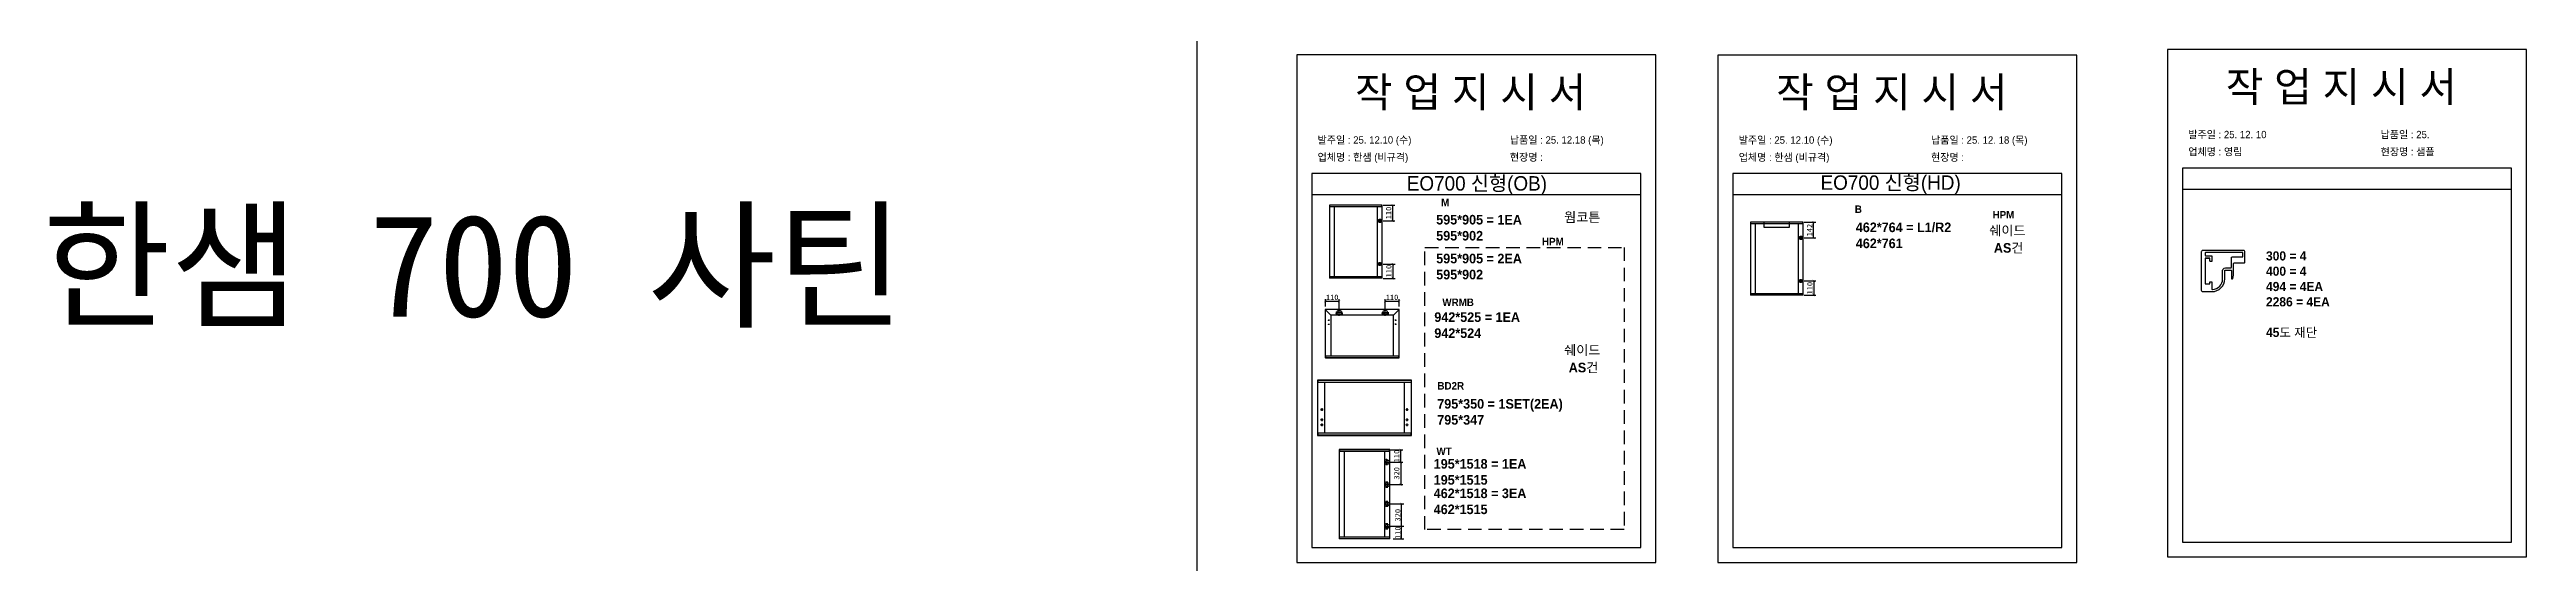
# Model space of a CAD drawing. Header units: millimetres. Extents: x -44117 to 256353, y -2095463 to 65325.
# Drawn here: x 104930 to 116521, y -547996 to -545595 of the extents above; entities that cross this region are included whole.
import ezdxf

# ---------------------------------------------------------------- set-up
doc = ezdxf.new("R2010")
doc.units = ezdxf.units.MM
doc.header["$LTSCALE"] = 10
doc.linetypes.add('HIDDEN', pattern=[9.525, 6.35, -3.175])
doc.layers.add('Layer1', color=7, linetype='Continuous', lineweight=70)
doc.styles.add('MtX_Gulim', font='')
doc.styles.get('MtX_Gulim').set_extended_font_data('Gulim', bold=True)
doc.dimstyles.new('ISO-25', dxfattribs={"dimtxt": 2.5, "dimasz": 2.5, "dimexe": 1, "dimexo": 1, "dimtad": 1, "dimtxsty": 'Standard', "dimblk": 'ARCHTICK', "dimcen": 2.5, "dimadec": 0, "dimazin": 0, "dimtfac": 1, "dimtmove": 0, "dimatfit": 3, "dimfxl": 0, "dimarcsym": 0})

msp = doc.modelspace()

# ---------------------------------------------------------------- texts
at = {"linetype": 'Continuous', "style": 'MtX_Gulim'}
for s, height, p in [('M', 35.04934, (111441.98772, -546328.21889)), ('B', 35.04934, (113377.6891, -546359.77895)), ('HPM', 35.049344, (114022.30059, -546385.70434)), ('HPM', 35.049344, (111913.78007, -546511.13428)), ('WRMB', 35.049344, (111447.5037, -546795.78724)), ('BD2R', 35.049344, (111424.45529, -547186.76232)), ('WT', 35.049344, (111420.11725, -547493.52685))]:
    msp.add_text(s, height=height, dxfattribs=at).set_placement(p)
at = {"attachment_point": 1}
for s, width, gutter_width, heights, insert, char_height in [('{\\fGulim|b0|i0|c129|p50;작 업 지 시 서}', 3307.3198183, 12.5, [-155.84554], (111038.92727, -545724.14629), 140), ('{\\fGulim|b0|i0|c129|p50;작 업 지 시 서}', 3307.3198183, 12.5, [-155.84554], (113009.66511, -545724.65016), 140), ('{\\fGulim|b0|i0|c129|p50;작 업 지 시 서}', 3307.3198183, 12.5, [-155.84554], (115113.55238, -545698.72087), 140), ('\\pt11;{\\fGulim|b0|i0|c129|p50;발주일 : 25. 12.10 (수)}', 3307.3198183, 12.5, [34.50412], (110863.71791, -546000.86671), 34.3), ('{\\fGulim|b0|i0|c129|p50;납품일 : 25. 12.18 (목)}', 3307.3198183, 12.5, [35.09023], (111763.69589, -546000.86671), 34.3), ('\\pt11;{\\fGulim|b0|i0|c129|p50;발주일 : 25. 12.10 (수)}', 3307.3198183, 12.5, [34.50412], (112834.45575, -546001.37058), 34.3), ('{\\fGulim|b0|i0|c129|p50;납품일 : 25. 12. 18 (목)}', 3307.3198183, 12.5, [35.09023], (113734.43373, -546001.37058), 34.3), ('{\\fGulim|b0|i0|c129|p50;업체명 : 영림}', 3307.3198183, 12.5, [36.11279], (114938.34302, -546056.09747), 34.3), ('{\\fGulim|b0|i0|c129|p50;발주일 : 25. 12. 10}', 3307.3198183, 12.5, [34.50412], (114938.34302, -545975.44129), 34.3), ('{\\fGulim|b0|i0|c129|p50;현장명 : 샘플}', 3307.3198183, 12.5, [38.2735], (115838.32101, -546056.09747), 34.3), ('{\\fGulim|b0|i0|c129|p50;납품일 : 25. }', 3307.3198183, 12.5, [37.67976], (115838.32101, -545975.44129), 34.3), ('{\\fGulim|b0|i0|c129|p50;업체명 : 한샘 (비규격)}', 3307.3198183, 12.5, [36.11279], (110863.71791, -546081.52289), 34.3), ('{\\fGulim|b0|i0|c129|p50;현장명 : }', 3307.3198183, 12.5, [-38.2735], (111763.69589, -546081.52289), 34.3), ('{\\fGulim|b0|i0|c129|p50;업체명 : 한샘 (비규격)}', 3307.3198183, 12.5, [36.11279], (112834.45575, -546082.02676), 34.3), ('{\\fGulim|b0|i0|c129|p50;현장명 : }', 3307.3198183, 12.5, [-38.2735], (113734.43373, -546082.02676), 34.3), ('{\\fGulim|b0|i0|c129|p50;EO700 신형(OB)}', 1597.0710432, 6.03612, [-85.06834], (111280.99817, -546187.58173), 67.6045736), ('{\\fGulim|b0|i0|c129|p50;EO700 신형(HD)}', 1597.0710432, 6.03612, [-85.06834], (113217.27076, -546183.92667), 67.6045736), ('{\\f굴림|b0|i0|c129|p50;한샘} 700 {\\f굴림|b0|i0|c129|p50;사틴}', 5072.1082947, 2395.6482, [-533.35869], (104895.62473, -546366.41503), 479.1296392), ('{\\f굴림|b1|i0|c129|p50;595*905 = 1EA\\P\\C1;595*902}', 13607.1496112, 175, [-121.25], (111418.76056, -546368.95439), 45), ('{\\f굴림|b1|i0|c129|p50;웜코튼}', 13607.1496112, 175, [40.38718], (112017.53422, -546357.17009), 45), ('{\\f굴림|b1|i0|c129|p50;462*764 = L1/R2\\P\\C1;462*761}', 13607.1496112, 175, [-125.41667], (113382.26248, -546404.70225), 45), ('{\\f굴림|b1|i0|c129|p50;쉐이드}', 13607.1496112, 175, [-50], (114007.11256, -546419.69263), 45), ('{\\f굴림|b1|i0|c129|p50;AS건}', 13607.1496112, 175, [-48.57143], (114028.42848, -546500.9951), 45), ('{\\f굴림|b1|i0|c129|p50;595*905 = 2EA\\P\\C1;595*902}', 13607.1496112, 175, [-121.19048], (111418.76056, -546550.79427), 45), ('{\\fGulim|b1|i0|c129|p50;300 = 4\\P400 = 4\\P494 = 4EA \\P2286 = 4EA\\P\\P45도 재단}', 2557.5752439, 10.43787, [1422.79424], (115301.86967, -546539.48142), 42.9622812), ('{\\f굴림|b1|i0|c129|p50;942*525 = 1EA\\P\\C1;942*524}', 13607.1496112, 175, [-121.30952], (111409.94284, -546825.08061), 45), ('{\\f굴림|b1|i0|c129|p50;쉐이드}', 13607.1496112, 175, [-50], (112017.53422, -546979.80218), 45), ('{\\f굴림|b1|i0|c129|p50;AS건}', 13607.1496112, 175, [-48.57143], (112038.85014, -547061.10465), 45), ('{\\f굴림|b1|i0|c129|p50;795*350 = 1SET(2EA)\\P\\C1;795*347}', 13607.1496112, 175, [-126.36905], (111423.71134, -547231.13289), 45), ('{\\f굴림|b1|i0|c129|p50;195*1518 = 1EA\\P\\C1;195*1515}', 13607.1496112, 175, [-121.36905], (111407.00929, -547512.2117), 45), ('{\\f굴림|b1|i0|c129|p50;462*1518 = 3EA\\P\\C1;462*1515}', 13607.1496112, 175, [-121.36905], (111407.00929, -547650.0765), 45)]:
    msp.add_mtext_dynamic_manual_height_columns(s, width=width, gutter_width=gutter_width, heights=heights, dxfattribs=dict(at, insert=insert, char_height=char_height))

# ---------------------------------------------------------------- blocks, each defined once
blk = doc.blocks.new('_ArchTick')
at = {"color": 0, "linetype": 'ByBlock', "const_width": 0.15}
blk.add_lwpolyline([(-0.5, -0.5), (0.5, 0.5)], dxfattribs=at)
blk = doc.blocks.new('*D4201')
at = {"color": 0, "lineweight": -2}
for p, q in [((111170, -546323), (111225, -546323)), ((111170, -546397), (111225, -546397)), ((111215, -546397), (111215, -546323))]:
    blk.add_line(p, q, dxfattribs=at)
at = {"layer": 'Defpoints', "color": 0}
for p in [(111155, -546323), (111155, -546397), (111215, -546323)]:
    blk.add_point(p, dxfattribs=at)
at = {"color": 0, "lineweight": -2, "xscale": 10, "yscale": 10, "zscale": 10}
for p, rotation in [((111215, -546323), 90), ((111215, -546397), 270)]:
    blk.add_blockref('_ArchTick', p, dxfattribs=dict(at, rotation=rotation))
at = {"color": 0, "insert": (111196, -546360), "char_height": 25, "attachment_point": 5, "rotation": 90}
blk.add_mtext('110', dxfattribs=at)
blk = doc.blocks.new('*D4202')
at = {"color": 0, "lineweight": -2}
for p, q in [((111170, -546599), (111226, -546599)), ((111216, -546599), (111216, -546666)), ((111170, -546666), (111226, -546666))]:
    blk.add_line(p, q, dxfattribs=at)
at = {"layer": 'Defpoints', "color": 0}
for p in [(111155, -546599), (111155, -546666), (111216, -546666)]:
    blk.add_point(p, dxfattribs=at)
at = {"color": 0, "lineweight": -2, "xscale": 10, "yscale": 10, "zscale": 10}
for p, rotation in [((111216, -546599), 90), ((111216, -546666), 270)]:
    blk.add_blockref('_ArchTick', p, dxfattribs=dict(at, rotation=rotation))
at = {"color": 0, "insert": (111197, -546632), "char_height": 25, "attachment_point": 5, "rotation": 90}
blk.add_mtext('110', dxfattribs=at)
blk = doc.blocks.new('*D4203')
at = {"color": 0, "lineweight": -2}
for p, q in [((110900, -546798), (110900, -546763)), ((110900, -546773), (110965, -546773)), ((110965, -546811), (110965, -546763))]:
    blk.add_line(p, q, dxfattribs=at)
at = {"layer": 'Defpoints', "color": 0}
for p in [(110900, -546813), (110965, -546773), (110965, -546826)]:
    blk.add_point(p, dxfattribs=at)
at = {"color": 0, "lineweight": -2, "xscale": 10, "yscale": 10, "zscale": 10, "rotation": 180}
blk.add_blockref('_ArchTick', (110900, -546773), dxfattribs=at)
at = {"color": 0, "lineweight": -2, "xscale": 10, "yscale": 10, "zscale": 10}
blk.add_blockref('_ArchTick', (110965, -546773), dxfattribs=at)
at = {"color": 0, "insert": (110932, -546755), "char_height": 25, "attachment_point": 5}
blk.add_mtext('110', dxfattribs=at)
blk = doc.blocks.new('*D4204')
at = {"color": 0, "lineweight": -2}
for p, q in [((111180, -546811), (111180, -546763)), ((111180, -546773), (111245, -546773)), ((111245, -546798), (111245, -546763))]:
    blk.add_line(p, q, dxfattribs=at)
at = {"layer": 'Defpoints', "color": 0}
for p in [(111180, -546826), (111245, -546773), (111245, -546813)]:
    blk.add_point(p, dxfattribs=at)
at = {"color": 0, "lineweight": -2, "xscale": 10, "yscale": 10, "zscale": 10, "rotation": 180}
blk.add_blockref('_ArchTick', (111180, -546773), dxfattribs=at)
at = {"color": 0, "lineweight": -2, "xscale": 10, "yscale": 10, "zscale": 10}
blk.add_blockref('_ArchTick', (111245, -546773), dxfattribs=at)
at = {"color": 0, "insert": (111212, -546755), "char_height": 25, "attachment_point": 5}
blk.add_mtext('110', dxfattribs=at)
blk = doc.blocks.new('*D4205')
at = {"color": 0, "lineweight": -2}
for p, q in [((111205, -547469), (111263, -547469)), ((111205, -547527), (111263, -547527)), ((111253, -547527), (111253, -547469))]:
    blk.add_line(p, q, dxfattribs=at)
at = {"layer": 'Defpoints', "color": 0}
for p in [(111190, -547469), (111190, -547527), (111253, -547469)]:
    blk.add_point(p, dxfattribs=at)
at = {"color": 0, "lineweight": -2, "xscale": 10, "yscale": 10, "zscale": 10}
for p, rotation in [((111253, -547469), 90), ((111253, -547527), 270)]:
    blk.add_blockref('_ArchTick', p, dxfattribs=dict(at, rotation=rotation))
at = {"color": 0, "insert": (111234, -547498), "char_height": 25, "attachment_point": 5, "rotation": 90}
blk.add_mtext('110', dxfattribs=at)
blk = doc.blocks.new('*D4206')
at = {"color": 0, "lineweight": -2}
for p, q in [((111205, -547827), (111267, -547827)), ((111217, -547886), (111267, -547886)), ((111257, -547886), (111257, -547827))]:
    blk.add_line(p, q, dxfattribs=at)
at = {"layer": 'Defpoints', "color": 0}
for p in [(111190, -547827), (111202, -547886), (111257, -547827)]:
    blk.add_point(p, dxfattribs=at)
at = {"color": 0, "lineweight": -2, "xscale": 10, "yscale": 10, "zscale": 10}
for p, rotation in [((111257, -547827), 90), ((111257, -547886), 270)]:
    blk.add_blockref('_ArchTick', p, dxfattribs=dict(at, rotation=rotation))
at = {"color": 0, "insert": (111239, -547857), "char_height": 25, "attachment_point": 5, "rotation": 90}
blk.add_mtext('110', dxfattribs=at)
blk = doc.blocks.new('*D4207')
at = {"color": 0, "lineweight": -2}
for p, q in [((111205, -547722), (111267, -547722)), ((111257, -547827), (111257, -547722)), ((111205, -547827), (111267, -547827))]:
    blk.add_line(p, q, dxfattribs=at)
at = {"layer": 'Defpoints', "color": 0}
for p in [(111190, -547722), (111257, -547722), (111190, -547827)]:
    blk.add_point(p, dxfattribs=at)
at = {"color": 0, "lineweight": -2, "xscale": 10, "yscale": 10, "zscale": 10}
for p, rotation in [((111257, -547722), 90), ((111257, -547827), 270)]:
    blk.add_blockref('_ArchTick', p, dxfattribs=dict(at, rotation=rotation))
at = {"color": 0, "insert": (111239, -547775), "char_height": 25, "attachment_point": 5, "rotation": 90}
blk.add_mtext('320', dxfattribs=at)
blk = doc.blocks.new('*D4208')
at = {"color": 0, "lineweight": -2}
for p, q in [((111205, -547527), (111263, -547527)), ((111253, -547527), (111253, -547632)), ((111205, -547632), (111263, -547632))]:
    blk.add_line(p, q, dxfattribs=at)
at = {"layer": 'Defpoints', "color": 0}
for p in [(111190, -547527), (111190, -547632), (111253, -547632)]:
    blk.add_point(p, dxfattribs=at)
at = {"color": 0, "lineweight": -2, "xscale": 10, "yscale": 10, "zscale": 10}
for p, rotation in [((111253, -547527), 90), ((111253, -547632), 270)]:
    blk.add_blockref('_ArchTick', p, dxfattribs=dict(at, rotation=rotation))
at = {"color": 0, "insert": (111234, -547579), "char_height": 25, "attachment_point": 5, "rotation": 90}
blk.add_mtext('320', dxfattribs=at)
blk = doc.blocks.new('*D4209')
at = {"color": 0, "lineweight": -2}
for p, q in [((113140, -546403), (113195, -546403)), ((113185, -546477), (113185, -546403)), ((113140, -546477), (113195, -546477))]:
    blk.add_line(p, q, dxfattribs=at)
at = {"layer": 'Defpoints', "color": 0}
for p in [(113125, -546403), (113185, -546403), (113125, -546477)]:
    blk.add_point(p, dxfattribs=at)
at = {"color": 0, "lineweight": -2, "xscale": 10, "yscale": 10, "zscale": 10}
for p, rotation in [((113185, -546403), 90), ((113185, -546477), 270)]:
    blk.add_blockref('_ArchTick', p, dxfattribs=dict(at, rotation=rotation))
at = {"color": 0, "insert": (113166, -546440), "char_height": 25, "attachment_point": 5, "rotation": 90}
blk.add_mtext('142', dxfattribs=at)
blk = doc.blocks.new('*D4210')
at = {"color": 0, "lineweight": -2}
for p, q in [((113140, -546678), (113196, -546678)), ((113140, -546745), (113196, -546745)), ((113186, -546678), (113186, -546745))]:
    blk.add_line(p, q, dxfattribs=at)
at = {"layer": 'Defpoints', "color": 0}
for p in [(113125, -546678), (113125, -546745), (113186, -546745)]:
    blk.add_point(p, dxfattribs=at)
at = {"color": 0, "lineweight": -2, "xscale": 10, "yscale": 10, "zscale": 10}
for p, rotation in [((113186, -546678), 90), ((113186, -546745), 270)]:
    blk.add_blockref('_ArchTick', p, dxfattribs=dict(at, rotation=rotation))
at = {"color": 0, "insert": (113167, -546712), "char_height": 25, "attachment_point": 5, "rotation": 90}
blk.add_mtext('110', dxfattribs=at)
blk = doc.blocks.new('금형최종')
blk.add_line((533.7, -980.4), (530.2, -980.4))
for points in [[(511.7, -993.6), (511.7, -984.9, 0.414214), (510.7, -983.9), (503.2, -983.9, -0.414214), (502.7, -983.4), (502.7, -975.4, -0.414214), (503.7, -974.4), (535.7, -974.4, -0.414214), (536.7, -975.4), (536.7, -1005.4, -0.414214), (535.7, -1006.4), (528.4, -1006.4, -0.418376), (518.4, -996.6), (518.4, -990.1, 0.414214), (517.9, -989.6), (513.7, -989.6, 0.414214), (513.2, -990.1), (513.2, -996.1, -0.414214), (512.7, -996.6), (512.6, -996.6, -0.366629), (512.1, -996.2), (511.7, -993.6, -0.041311), (511.7, -993.6), (511.7, -989.1)], [(513.2, -980.9), (513.2, -979.9, 0.414214), (512.7, -979.4), (511.2, -979.4), (504.7, -979.4, -0.414214), (504.2, -978.9), (504.2, -976.4, -0.414214), (504.7, -975.9), (511.2, -975.9), (513.7, -975.9), (533.2, -975.9, -0.414214), (533.7, -976.4), (533.7, -978, -0.414214), (533.2, -978.5), (528.9, -978.5, 0.414214), (528.4, -979), (528.4, -982.6, 0.414214), (528.7, -982.9), (529.7, -982.9, 0.414214), (530, -982.6), (530, -980.6, -0.414214), (530.2, -980.4), (533.7, -980.4), (533.7, -1000.4), (533.7, -1000.4), (530.2, -1000.4, -0.414214), (530, -1000.1), (530, -999, 0.414214), (529.7, -998.8), (528.7, -998.8, 0.414214), (528.4, -999), (528.4, -1004.4, -0.431223), (527.9, -1004.9, -0.397406), (520.1, -996.6), (520.1, -990.1, 0.414214), (517.9, -987.9), (513.7, -987.9, -0.414214), (513.2, -987.4), (513.2, -980.9, 0), (513.2, -980.9)]]:
    blk.add_lwpolyline(points, format="xyb")

# ---------------------------------------------------------------- dimensions: what is measured, and where the dimension line sits
for base, p1, p2, text, picture, middle in [((111214.75357, -546323.422), (111155.13979, -546397.03848), (111155.13979, -546323.422), '110', '*D4201', (111196.00357, -546360.23024)), ((113184.9292, -546402.95627), (113125.31543, -546476.57275), (113125.31543, -546402.95627), '142', '*D4209', (113166.1792, -546439.76451)), ((111215.70704, -546665.80082), (111155.13979, -546598.91644), (111155.13979, -546665.80082), '110', '*D4202', (111196.95704, -546632.35863)), ((113185.88268, -546745.33509), (113125.31543, -546678.45071), (113125.31543, -546745.33509), '110', '*D4210', (113167.13268, -546711.8929)), ((111252.83534, -547631.92978), (111189.9102, -547526.74724), (111189.9102, -547631.92978), '320', '*D4208', (111234.08534, -547579.33851)), ((111257.4068, -547722.13978), (111189.9102, -547827.3223), (111189.9102, -547722.13978), '320', '*D4207', (111238.6568, -547774.73104)), ((111257.4068, -547827.3223), (111201.54874, -547885.827), (111189.9102, -547827.3223), '110', '*D4206', (111238.6568, -547856.57465))]:
    dim = msp.add_linear_dim(base=base, p1=p1, p2=p2, angle=90, text=text, dimstyle='ISO-25', override={"dimscale": 10, "dimasz": 1, "dimexo": 1.5, "dimtxsty": 'Standard'})
    dim.commit()
    dim.dimension.update_dxf_attribs({"geometry": picture, "text_midpoint": middle})
for base, p1, p2, picture, middle in [((110964.58679, -546773.26121), (110900.06674, -546812.84161), (110964.58679, -546825.56804), '*D4203', (110932.32677, -546754.51121)), ((111244.65661, -546773.26121), (111180.13657, -546825.56804), (111244.65661, -546812.84161), '*D4204', (111212.39659, -546754.51121))]:
    dim = msp.add_linear_dim(base=base, p1=p1, p2=p2, text='110', dimstyle='ISO-25', override={"dimscale": 10, "dimasz": 1, "dimexo": 1.5, "dimtxsty": 'Standard'})
    dim.commit()
    dim.dimension.update_dxf_attribs({"geometry": picture, "text_midpoint": middle})
dim = msp.add_linear_dim(base=(111252.83534, -547468.91015), p1=(111189.9102, -547526.74724), p2=(111189.9102, -547468.91015), angle=90, text='110', dimstyle='ISO-25', override={"dimscale": 10, "dimasz": 1, "dimexo": 1.5, "dimtxsty": 'Standard'})
dim.commit()
dim.dimension.update_dxf_attribs({"geometry": '*D4205', "text_midpoint": (111252.83534, -547497.82869), "dimtype": 160})

# ---------------------------------------------------------------- linework, layer by layer
for p, q in [((116450.74577, -546149.72808), (114910.74577, -546149.72808)), ((112376.12066, -546175.1535), (110836.12066, -546175.1535)), ((112376.12066, -546275.1535), (110836.12066, -546275.1535)), ((114346.8585, -546175.65737), (112806.8585, -546175.65737)), ((114346.8585, -546275.65737), (112806.8585, -546275.65737)), ((116450.74577, -546249.72808), (114910.74577, -546249.72808)), ((110919.27714, -546323.66797), (110919.27714, -546665.55485)), ((111165.77778, -546324.1107), (110919.27714, -546324.1107)), ((111165.77778, -546330.80086), (110919.27714, -546330.80086)), ((111165.53182, -546323.422), (110919.5231, -546323.422)), ((110941.16774, -546330.30893), (110941.16774, -546658.42197)), ((111143.64122, -546658.42197), (111143.64122, -546330.80086)), ((111164.54797, -546330.80086), (111164.54797, -546323.422)), ((111165.77778, -546665.55485), (111165.77778, -546323.66797)), ((112889.45277, -546403.20224), (112889.45277, -546745.08912)), ((113135.95342, -546403.64497), (112889.45277, -546403.64497)), ((113135.70745, -546402.95627), (112889.69874, -546402.95627)), ((113134.72361, -546410.33513), (113134.72361, -546402.95627)), ((113135.95342, -546745.08912), (113135.95342, -546403.20224)), ((113135.95342, -546410.33513), (112889.45277, -546410.33513)), ((112911.34337, -546409.8432), (112911.34337, -546737.95624)), ((113113.81685, -546737.95624), (113113.81685, -546410.33513)), ((111165.77778, -546658.42197), (110919.27714, -546658.42197)), ((111165.77778, -546665.11213), (110919.27714, -546665.11213)), ((111165.53182, -546665.80082), (110919.5231, -546665.80082)), ((110920.50694, -546665.80082), (110920.50694, -546658.42197)), ((111164.54797, -546658.42197), (111164.54797, -546665.80082)), ((113135.95342, -546737.95624), (112889.45277, -546737.95624)), ((113135.95342, -546744.6464), (112889.45277, -546744.6464)), ((113135.70745, -546745.33509), (112889.69874, -546745.33509)), ((112890.68258, -546745.33509), (112890.68258, -546737.95624)), ((113134.72361, -546737.95624), (113134.72361, -546745.33509)), ((110899.77078, -546812.84161), (110899.77078, -547037.18193)), ((110926.11153, -546839.18236), (110899.85747, -546812.63233)), ((111244.65661, -546812.54564), (110900.06674, -546812.54564)), ((110913.08914, -546862.26751), (110919.00841, -546862.26751)), ((110916.04878, -546859.30788), (110916.04878, -546865.22715)), ((110926.11153, -546839.18236), (110926.11153, -547029.19092)), ((111218.61183, -546839.18236), (110926.11153, -546839.18236)), ((110980.73021, -546825.56804), (110948.44338, -546825.56804)), ((110953.63614, -546831.48731), (110948.90073, -546831.48731)), ((110951.26843, -546829.1196), (110951.26843, -546833.85502)), ((110964.58679, -546841.71145), (110964.58679, -546809.42462)), ((110980.27286, -546831.48731), (110975.53744, -546831.48731)), ((110977.90515, -546829.1196), (110977.90515, -546833.85502)), ((111163.99316, -546825.56804), (111196.27999, -546825.56804)), ((111169.18593, -546831.48731), (111164.45051, -546831.48731)), ((111166.81822, -546829.1196), (111166.81822, -546833.85502)), ((111180.13658, -546841.71145), (111180.13658, -546809.42462)), ((111195.82264, -546831.48731), (111191.08723, -546831.48731)), ((111193.45494, -546829.1196), (111193.45494, -546833.85502)), ((111218.61183, -546839.18236), (111244.86589, -546812.63233)), ((111218.61183, -547028.59899), (111218.61183, -546839.18236)), ((111231.63423, -546862.26751), (111225.71496, -546862.26751)), ((111228.67459, -546859.30788), (111228.67459, -546865.22715)), ((111244.95258, -547037.18193), (111244.95258, -546812.84161)), ((110913.08914, -546881.20917), (110919.00841, -546881.20917)), ((110916.04878, -546878.24954), (110916.04878, -546884.16881)), ((111231.63423, -546881.20917), (111225.71496, -546881.20917)), ((111228.67459, -546878.24954), (111228.67459, -546884.16881)), ((110899.77078, -547028.59899), (111244.95258, -547028.59899)), ((110899.77078, -547036.6492), (111244.65661, -547036.6492)), ((110900.06674, -547037.4779), (111244.65661, -547037.4779)), ((110901.2506, -547028.59899), (110901.2506, -547037.4779)), ((111243.47276, -547037.4779), (111243.47276, -547028.59899)), ((110862.50706, -547143.29886), (110862.50706, -547401.74093)), ((111303.11746, -547143.96533), (110862.50706, -547143.96533)), ((111303.11746, -547154.03642), (110862.50706, -547154.03642)), ((111302.7472, -547142.9286), (110862.87732, -547142.9286)), ((110864.35837, -547142.9286), (110864.35837, -547154.03642)), ((110895.83054, -547154.03642), (110895.83054, -547391.00336)), ((111269.79399, -547391.00336), (111269.79399, -547154.03642)), ((111301.26616, -547142.9286), (111301.26616, -547154.03642)), ((111303.11746, -547401.74093), (111303.11746, -547143.29886)), ((110889.72123, -547280.66563), (110877.50263, -547280.66563)), ((110889.72123, -547328.05902), (110877.50263, -547328.05902)), ((110883.61193, -547274.55633), (110883.61193, -547286.77493)), ((110883.61193, -547321.94971), (110883.61193, -547334.16832)), ((111275.90329, -547280.66563), (111288.1219, -547280.66563)), ((111275.90329, -547328.05902), (111288.1219, -547328.05902)), ((111282.0126, -547274.55633), (111282.0126, -547286.77493)), ((111282.0126, -547321.94971), (111282.0126, -547334.16832)), ((111303.11746, -547391.00336), (110862.50706, -547391.00336)), ((111303.11746, -547401.07446), (110862.50706, -547401.07446)), ((110862.87732, -547402.11119), (111302.7472, -547402.11119)), ((110864.35837, -547391.00336), (110864.35837, -547402.11119)), ((110889.72123, -547351.75571), (110877.50263, -547351.75571)), ((110883.61193, -547345.64641), (110883.61193, -547357.86502)), ((111275.90329, -547351.75571), (111288.1219, -547351.75571)), ((111282.0126, -547345.64641), (111282.0126, -547357.86502)), ((111301.26616, -547402.11119), (111301.26616, -547391.00336)), ((110964.63317, -547468.43084), (110964.63317, -547885.6387)), ((111201.62673, -547468.91015), (110964.63317, -547468.91015)), ((111201.62673, -547476.1531), (110964.63317, -547476.1531)), ((111201.36045, -547468.16456), (110964.89945, -547468.16456)), ((110965.96459, -547468.16456), (110965.96459, -547476.1531)), ((110988.33252, -547475.62053), (110988.33252, -547877.91645)), ((111175.38561, -547526.74724), (111204.43479, -547526.74724)), ((111177.66109, -547877.91645), (111177.66109, -547476.1531)), ((111187.24735, -547514.76441), (111182.98679, -547514.76441)), ((111187.24735, -547538.73006), (111182.98679, -547538.73006)), ((111185.11707, -547512.63413), (111185.11707, -547516.89469)), ((111185.11707, -547536.59978), (111185.11707, -547540.86033)), ((111189.9102, -547541.27183), (111189.9102, -547512.22265)), ((111200.29531, -547476.1531), (111200.29531, -547468.16456)), ((111201.62673, -547885.6387), (111201.62673, -547468.43084)), ((111175.38561, -547631.92978), (111204.43479, -547631.92978)), ((111187.24735, -547619.94695), (111182.98679, -547619.94695)), ((111187.24735, -547643.91259), (111182.98679, -547643.91259)), ((111185.11707, -547617.81667), (111185.11707, -547622.07723)), ((111185.11707, -547641.78231), (111185.11707, -547646.04287)), ((111189.9102, -547617.40519), (111189.9102, -547646.45437)), ((111175.38561, -547722.13978), (111204.43479, -547722.13978)), ((111187.24735, -547710.15695), (111182.98679, -547710.15695)), ((111187.24735, -547734.12259), (111182.98679, -547734.12259)), ((111185.11707, -547708.02667), (111185.11707, -547712.28723)), ((111185.11707, -547731.99231), (111185.11707, -547736.25287)), ((111189.9102, -547707.61519), (111189.9102, -547736.66436)), ((111201.62673, -547877.91645), (110964.63317, -547877.91645)), ((111201.62673, -547885.1594), (110964.63317, -547885.1594)), ((111201.36045, -547885.905), (110964.89945, -547885.905)), ((110965.96459, -547885.905), (110965.96459, -547877.91645)), ((111175.38561, -547827.32231), (111204.43479, -547827.32231)), ((111187.24735, -547815.33947), (111182.98679, -547815.33947)), ((111187.24735, -547839.30512), (111182.98679, -547839.30512)), ((111185.11707, -547813.20919), (111185.11707, -547817.46975)), ((111185.11707, -547837.17484), (111185.11707, -547841.43539)), ((111189.9102, -547812.79772), (111189.9102, -547841.84689)), ((111200.29531, -547877.91645), (111200.29531, -547885.905))]:
    msp.add_line(p, q)
at = {"color": 1}
for p in [(110300.49669, 21924.9366), (110300.49669, 14161.07811), (110300.49669, 18584.38997), (110300.49669, 10820.53148), (110300.49669, 18627.87121), (110300.49669, 10864.01272), (110300.49669, 15287.32457), (110300.49669, 7523.46608), (110300.49669, 3746.75115), (110300.49669, 21924.9366), (110300.49669, 14161.07811), (110300.49669, 18584.38997), (110300.49669, 10820.53148), (110300.49669, 18627.87121), (110300.49669, 10864.01272), (110300.49669, 15287.32457), (110300.49669, 7523.46608), (110300.49669, 3746.75115), (110300.49669, 21924.9366), (110300.49669, 14161.07811), (110300.49669, 18584.38997), (110300.49669, 10820.53148), (110300.49669, 18627.87121), (110300.49669, 10864.01272), (110300.49669, 15287.32457), (110300.49669, 7523.46608), (110300.49669, 3746.75115), (110300.49669, 21924.9366), (110300.49669, 14161.07811), (110300.49669, 18584.38997), (110300.49669, 10820.53148), (110300.49669, 18627.87121), (110300.49669, 10864.01272), (110300.49669, 15287.32457), (110300.49669, 7523.46608), (110300.49669, 3746.75115), (110300.49669, 21924.9366), (110300.49669, 14161.07811), (110300.49669, 18584.38997), (110300.49669, 10820.53148), (110300.49669, 18627.87121), (110300.49669, 10864.01272), (110300.49669, 15287.32457), (110300.49669, 7523.46608), (110300.49669, 3746.75115), (110300.49669, 21924.9366), (110300.49669, 14161.07811), (110300.49669, 18584.38997), (110300.49669, 10820.53148), (110300.49669, 18627.87121), (110300.49669, 10864.01272), (110300.49669, 15287.32457), (110300.49669, 7523.46608), (110300.49669, 3746.75115), (110300.49669, 21924.9366), (110300.49669, 14161.07811), (110300.49669, 18584.38997), (110300.49669, 10820.53148), (110300.49669, 18627.87121), (110300.49669, 10864.01272), (110300.49669, 15287.32457), (110300.49669, 7523.46608), (110300.49669, 3746.75115), (110300.49669, 21924.9366), (110300.49669, 14161.07811), (110300.49669, 18584.38997), (110300.49669, 10820.53148), (110300.49669, 18627.87121), (110300.49669, 10864.01272), (110300.49669, 15287.32457), (110300.49669, 7523.46608), (110300.49669, 3746.75115), (110300.49669, 21924.9366), (110300.49669, 14161.07811), (110300.49669, 18584.38997), (110300.49669, 10820.53148), (110300.49669, 18627.87121), (110300.49669, 10864.01272), (110300.49669, 15287.32457), (110300.49669, 7523.46608), (110300.49669, 3746.75115), (110300.49669, 21924.9366), (110300.49669, 14161.07811), (110300.49669, 18584.38997), (110300.49669, 10820.53148), (110300.49669, 18627.87121), (110300.49669, 10864.01272), (110300.49669, 15287.32457), (110300.49669, 7523.46608), (110300.49669, 3746.75115), (110300.49669, 12702.87182), (110300.49669, 4939.01333), (110300.49669, 9362.32519), (110300.49669, 1598.4667), (110300.49669, 9405.80642), (110300.49669, 1641.94794), (110300.49669, 6065.25979), (110300.49669, -1698.5987), (110300.49669, -5475.31363), (110300.49669, 12702.87182), (110300.49669, 4939.01333), (110300.49669, 9362.32519), (110300.49669, 1598.4667), (110300.49669, 9405.80642), (110300.49669, 1641.94794), (110300.49669, 6065.25979), (110300.49669, -1698.5987), (110300.49669, -5475.31363), (110300.49669, 12702.87182), (110300.49669, 4939.01333), (110300.49669, 9362.32519), (110300.49669, 1598.4667), (110300.49669, 9405.80642), (110300.49669, 1641.94794), (110300.49669, 6065.25979), (110300.49669, -1698.5987), (110300.49669, -5475.31363), (110300.49669, 12702.87182), (110300.49669, 4939.01333), (110300.49669, 9362.32519), (110300.49669, 1598.4667), (110300.49669, 9405.80642), (110300.49669, 1641.94794), (110300.49669, 6065.25979), (110300.49669, -1698.5987), (110300.49669, -5475.31363), (110300.49669, 12702.87182), (110300.49669, 4939.01333), (110300.49669, 9362.32519), (110300.49669, 1598.4667), (110300.49669, 9405.80642), (110300.49669, 1641.94794), (110300.49669, 6065.25979), (110300.49669, -1698.5987), (110300.49669, -5475.31363)]:
    msp.add_xline(p, (0, 1), dxfattribs=at)
for points in [[(114840.74577, -547970.55836), (116520.74577, -547970.55836), (116520.74577, -545594.55836), (114840.74577, -545594.55836)], [(110766.12066, -547995.98378), (112446.12066, -547995.98378), (112446.12066, -545619.98378), (110766.12066, -545619.98378)], [(112736.8585, -547996.48765), (114416.8585, -547996.48765), (114416.8585, -545620.48765), (112736.8585, -545620.48765)], [(112951.37586, -546427.03624), (113072.56111, -546427.03624), (113072.56111, -546403.64497), (112951.37586, -546403.64497)]]:
    msp.add_lwpolyline(points, close=True)
for points in [[(114910.74577, -546149.72808), (114910.74577, -547900.55836), (116450.74577, -547900.55836), (116450.74577, -546149.72808)], [(110836.12066, -546175.1535), (110836.12066, -547925.98378), (112376.12066, -547925.98378), (112376.12066, -546175.1535)], [(112806.8585, -546175.65737), (112806.8585, -547926.48765), (114346.8585, -547926.48765), (114346.8585, -546175.65737)]]:
    msp.add_lwpolyline(points)
at = {"linetype": 'HIDDEN'}
msp.add_lwpolyline([(111365.69427, -546521.03584), (112297.76847, -546521.03584), (112297.76847, -547842.37537), (111365.69427, -547842.37537)], close=True, dxfattribs=at)
for centre, radius in [((110916.04878, -546862.26751), 0.88789), ((110951.26843, -546831.48731), 0.94708), ((110964.58679, -546825.56804), 10.35872), ((110977.90515, -546831.48731), 0.94708), ((111166.81822, -546831.48731), 0.94708), ((111180.13658, -546825.56804), 10.35872), ((111193.45494, -546831.48731), 0.94708), ((111228.67459, -546862.26751), 0.88789), ((110916.04878, -546881.20917), 0.88789), ((111228.67459, -546881.20917), 0.88789), ((110883.61193, -547280.66563), 3.70261), ((110883.61193, -547328.05902), 3.70261), ((111282.0126, -547280.66563), 3.70261), ((111282.0126, -547328.05902), 3.70261), ((110883.61193, -547351.75571), 3.70261), ((111282.0126, -547351.75571), 3.70261), ((111189.9102, -547526.74724), 9.31997), ((111185.11707, -547514.76441), 0.85211), ((111185.11707, -547538.73006), 0.85211), ((111189.9102, -547631.92978), 9.31997), ((111185.11707, -547619.94695), 0.85211), ((111185.11707, -547643.91259), 0.85211), ((111189.9102, -547722.13978), 9.31997), ((111185.11707, -547710.15695), 0.85211), ((111185.11707, -547734.12259), 0.85211), ((111189.9102, -547827.32231), 9.31997), ((111185.11707, -547815.33947), 0.85211), ((111185.11707, -547839.30512), 0.85211)]:
    msp.add_circle(centre, radius)
for centre, radius, start, end in [((111165.53182, -546323.66797), 0.24596, 0, 90), ((113135.70745, -546403.20224), 0.24596, 0, 90), ((110919.5231, -546665.55486), 0.24596, 180, 270), ((111165.53182, -546665.55486), 0.24596, 270, 0), ((112889.69874, -546745.08913), 0.24596, 180, 270), ((113135.70745, -546745.08913), 0.24596, 270, 0), ((110900.06674, -546812.84161), 0.29596, 90, 180), ((111244.65661, -546812.84161), 0.29596, 0, 90), ((110900.06674, -547037.18193), 0.29596, 180, 270), ((111244.65661, -547037.18193), 0.29596, 270, 0), ((110862.87732, -547143.29886), 0.37026, 90, 180), ((111302.7472, -547143.29886), 0.37026, 0, 90), ((110862.87732, -547401.74093), 0.37026, 180, 270), ((111302.7472, -547401.74093), 0.37026, 270, 0), ((110964.89945, -547468.43084), 0.26628, 90, 180), ((111201.36045, -547468.43084), 0.26628, 0, 90), ((110964.89945, -547885.63871), 0.26628, 180, 270), ((111201.36045, -547885.63871), 0.26628, 270, 0)]:
    msp.add_arc(centre, radius, start, end)
at = {"layer": 'Layer1'}
for p, q in [((111155.13979, -546387.97328), (111155.13979, -546406.10368)), ((113125.31543, -546467.50755), (113125.31543, -546485.63795)), ((111155.13979, -546607.98164), (111155.13979, -546589.85124)), ((113125.31543, -546687.51591), (113125.31543, -546669.38551))]:
    msp.add_line(p, q, dxfattribs=at)
for points in [[(111164.20499, -546397.03848), (111146.07459, -546397.03848)], [(113134.38063, -546476.57275), (113116.25023, -546476.57275)], [(111164.20499, -546598.91644), (111146.07459, -546598.91644)], [(113134.38063, -546678.45071), (113116.25023, -546678.45071)]]:
    msp.add_lwpolyline(points, close=True, dxfattribs=at)
for centre in [(111155.13979, -546397.03848), (113125.31543, -546476.57275), (111155.13979, -546598.91644), (113125.31543, -546678.45071)]:
    msp.add_circle(centre, 6.04347, dxfattribs=at)

# ---------------------------------------------------------------- block references
at = {"xscale": -6, "yscale": 6, "zscale": 6}
msp.add_blockref('금형최종', (118219.32437, -540689.47465), dxfattribs=at)

msp.set_redraw_order([(e.dxf.handle, doc.entitydb.next_handle()) for e in msp.query("TEXT MTEXT ATTDEF DIMENSION ARC_DIMENSION")])  # texts and dimensions are drawn at this point

doc.saveas('drawing.dxf')
